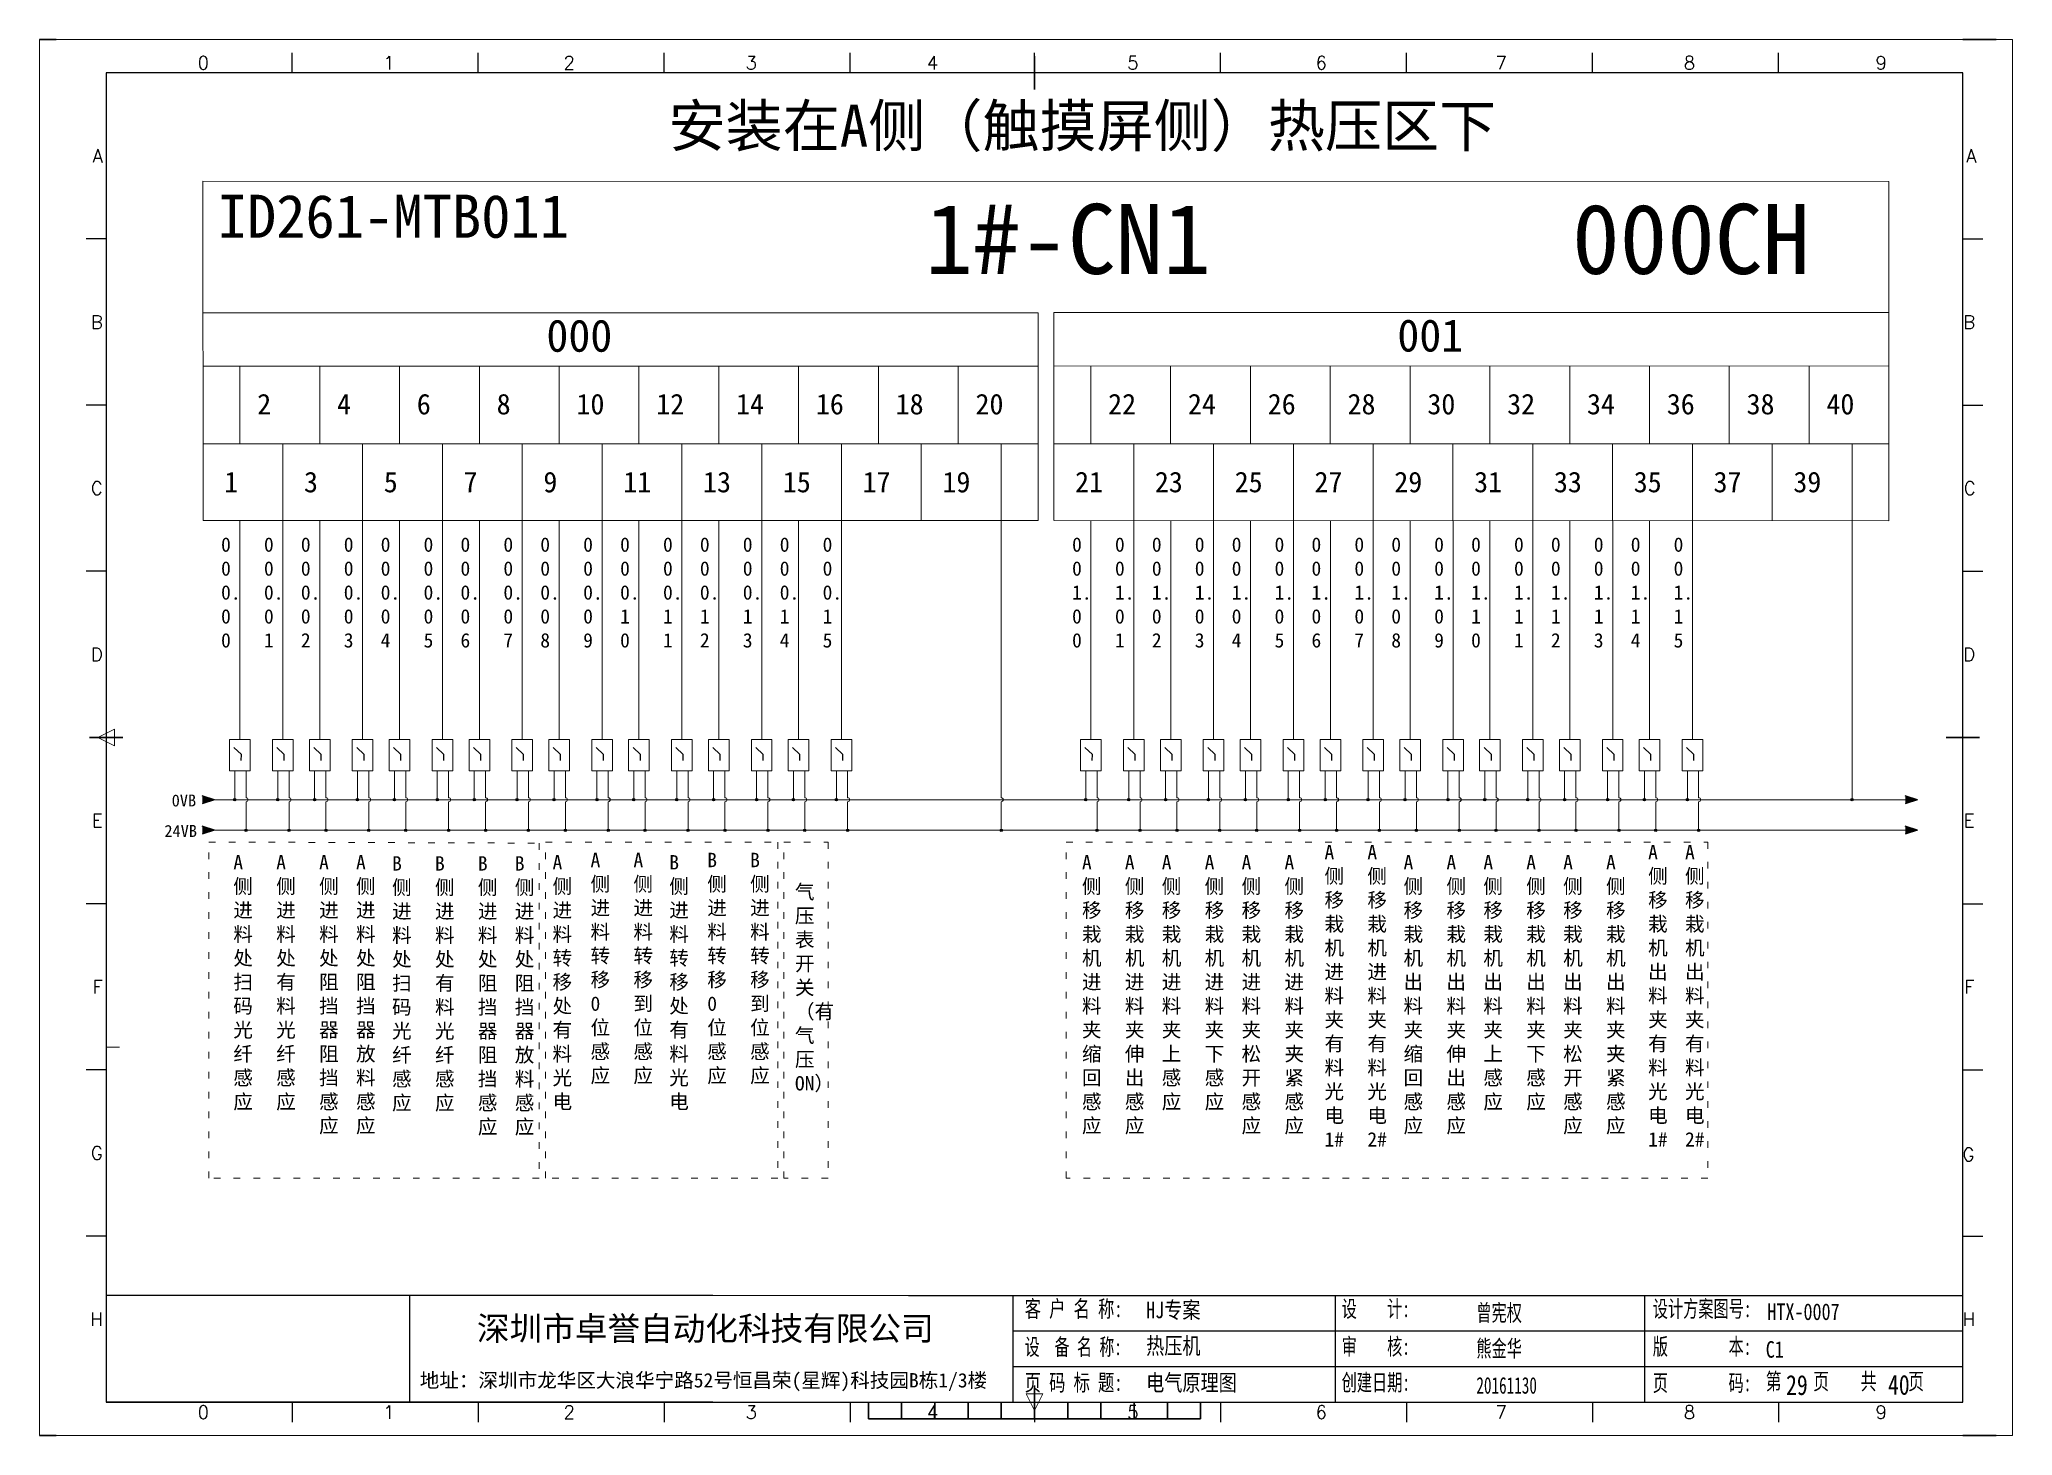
# Model space of a CAD drawing. Extents: x 35123 to 43919, y -4314 to -326.
# Drawn here: x 35597.2 to 35894.2, y -3963.9 to -3753.9 of the extents above; entities that cross this region are included whole.
import ezdxf
from ezdxf.enums import TextEntityAlignment as Align

# ---------------------------------------------------------------- set-up
doc = ezdxf.new("R2010")
doc.units = 0
doc.header["$MEASUREMENT"] = 0
doc.linetypes.add('2', pattern=[15, 1, -2, 1, -2, 1, -2, 1, -2, 1, -2])
doc.linetypes.add('ACAD_ISO02W100', pattern=[15, 12, -3])
for name, color, linetype in [('AE_BOR', 1, 'Continuous'), ('SYMS', 7, 'Continuous'), ('细实线层', 7, 'Continuous')]:
    doc.layers.add(name, color=color, linetype=linetype)
doc.styles.add('Standard0.67', font='', dxfattribs={"width": 0.67})
doc.styles.add('Standard_0.8', font='SimSun.ttf', dxfattribs={"width": 0.8})
doc.styles.add('WD', font='romans.shx', dxfattribs={"bigfont": 'gbcbig.shx'})
doc.styles.add('宋', font='SimSun.ttf', dxfattribs={"width": 0.7})
doc.styles.get('Standard0.67').set_extended_font_data('FangSong_GB2312')

msp = doc.modelspace()

# ---------------------------------------------------------------- texts
at = {"lineweight": 0, "attachment_point": 1}
for s, insert, char_height, width in [('{\\fSimSun|b0|i0|c134|p2;安装在A侧（触摸屏侧）热压区下}', (35691.889, -3763.694), 6.3, 169.66201), ('{\\fSimSun|b0|i0|c134|p2;ID261-MTB011}', (35624.021, -3777.216), 6.48, 79.50995), ('{\\fSimSun|b0|i0|c134|p2;1#-CN1  }', (35730.53, -3778.605), 10.53, 52.20126), ('{\\fSimSun|b0|i0|c134|p2;000CH  }', (35827.898, -3778.605), 10.53, 52.20126), ('{\\fSimSun|b0|i0|c134|p2;000}', (35673.507, -3795.982), 4.86, 21.99547), ('{\\fSimSun|b0|i0|c134|p2;001}', (35801.597, -3795.952), 4.86, 21.99547), ('{\\fSimSun|b0|i0|c134|p2;2}', (35629.975, -3807.168), 3.09582, 6.79376), ('{\\fSimSun|b0|i0|c134|p2;4}', (35641.989, -3807.168), 3.09582, 6.79376), ('{\\fSimSun|b0|i0|c134|p2;6}', (35654.002, -3807.168), 3.09582, 6.79376), ('{\\fSimSun|b0|i0|c134|p2;8}', (35666.015, -3807.168), 3.09582, 6.79376), ('{\\fSimSun|b0|i0|c134|p2;10}', (35678.028, -3807.168), 3.09582, 6.79376), ('{\\fSimSun|b0|i0|c134|p2;12}', (35690.041, -3807.168), 3.09582, 6.79376), ('{\\fSimSun|b0|i0|c134|p2;14}', (35702.055, -3807.168), 3.09582, 6.79376), ('{\\fSimSun|b0|i0|c134|p2;16}', (35714.068, -3807.168), 3.09582, 6.79376), ('{\\fSimSun|b0|i0|c134|p2;18}', (35726.081, -3807.168), 3.09582, 6.79376), ('{\\fSimSun|b0|i0|c134|p2;20}', (35738.094, -3807.168), 3.09582, 6.79376), ('{\\fSimSun|b0|i0|c134|p2;22}', (35758.059, -3807.162), 3.09582, 6.79376), ('{\\fSimSun|b0|i0|c134|p2;24}', (35770.072, -3807.162), 3.09582, 6.79376), ('{\\fSimSun|b0|i0|c134|p2;26}', (35782.086, -3807.162), 3.09582, 6.79376), ('{\\fSimSun|b0|i0|c134|p2;28}', (35794.099, -3807.162), 3.09582, 6.79376), ('{\\fSimSun|b0|i0|c134|p2;30}', (35806.112, -3807.162), 3.09582, 6.79376), ('{\\fSimSun|b0|i0|c134|p2;32}', (35818.125, -3807.162), 3.09582, 6.79376), ('{\\fSimSun|b0|i0|c134|p2;34}', (35830.138, -3807.162), 3.09582, 6.79376), ('{\\fSimSun|b0|i0|c134|p2;36}', (35842.152, -3807.162), 3.09582, 6.79376), ('{\\fSimSun|b0|i0|c134|p2;38}', (35854.165, -3807.162), 3.09582, 6.79376), ('{\\fSimSun|b0|i0|c134|p2;40}', (35866.178, -3807.162), 3.09582, 6.79376), ('{\\fSimSun|b0|i0|c134|p2;1}', (35625, -3818.893), 3.09582, 6.79376), ('{\\fSimSun|b0|i0|c134|p2;3}', (35637.013, -3818.893), 3.09582, 6.79376), ('{\\fSimSun|b0|i0|c134|p2;5}', (35649.026, -3818.893), 3.09582, 6.79376), ('{\\fSimSun|b0|i0|c134|p2;7}', (35661.039, -3818.893), 3.09582, 6.79376), ('{\\fSimSun|b0|i0|c134|p2;9}', (35673.053, -3818.893), 3.09582, 6.79376), ('{\\fSimSun|b0|i0|c134|p2;11}', (35685.066, -3818.893), 3.09582, 6.79376), ('{\\fSimSun|b0|i0|c134|p2;13}', (35697.079, -3818.893), 3.09582, 6.79376), ('{\\fSimSun|b0|i0|c134|p2;15}', (35709.092, -3818.893), 3.09582, 6.79376), ('{\\fSimSun|b0|i0|c134|p2;17}', (35721.105, -3818.893), 3.09582, 6.79376), ('{\\fSimSun|b0|i0|c134|p2;19}', (35733.119, -3818.893), 3.09582, 6.79376), ('{\\fSimSun|b0|i0|c134|p2;21}', (35753.083, -3818.887), 3.09582, 6.79376), ('{\\fSimSun|b0|i0|c134|p2;23}', (35765.097, -3818.887), 3.09582, 6.79376), ('{\\fSimSun|b0|i0|c134|p2;25}', (35777.11, -3818.887), 3.09582, 6.79376), ('{\\fSimSun|b0|i0|c134|p2;27}', (35789.123, -3818.887), 3.09582, 6.79376), ('{\\fSimSun|b0|i0|c134|p2;29}', (35801.136, -3818.887), 3.09582, 6.79376), ('{\\fSimSun|b0|i0|c134|p2;31}', (35813.149, -3818.887), 3.09582, 6.79376), ('{\\fSimSun|b0|i0|c134|p2;33}', (35825.163, -3818.887), 3.09582, 6.79376), ('{\\fSimSun|b0|i0|c134|p2;35}', (35837.176, -3818.887), 3.09582, 6.79376), ('{\\fSimSun|b0|i0|c134|p2;37}', (35849.189, -3818.887), 3.09582, 6.79376), ('{\\fSimSun|b0|i0|c134|p2;39}', (35861.202, -3818.887), 3.09582, 6.79376), ('{\\f@SimHei|b0|i0|c134|p49;0\\P0\\P0.\\P0\\P0}', (35624.534, -3828.767), 2.16, 3.85255), ('{\\f@SimHei|b0|i0|c134|p49;0\\P0\\P0.\\P0\\P1}', (35630.991, -3828.767), 2.16, 3.85255), ('{\\f@SimHei|b0|i0|c134|p49;0\\P0\\P0.\\P0\\P2}', (35636.548, -3828.767), 2.16, 3.85255), ('{\\f@SimHei|b0|i0|c134|p49;0\\P0\\P0.\\P0\\P3}', (35643.004, -3828.767), 2.16, 3.85255), ('{\\f@SimHei|b0|i0|c134|p49;0\\P0\\P0.\\P0\\P4}', (35648.561, -3828.767), 2.16, 3.85255), ('{\\f@SimHei|b0|i0|c134|p49;0\\P0\\P0.\\P0\\P5}', (35655.017, -3828.767), 2.16, 3.85255), ('{\\f@SimHei|b0|i0|c134|p49;0\\P0\\P0.\\P0\\P6}', (35660.574, -3828.767), 2.16, 3.85255), ('{\\f@SimHei|b0|i0|c134|p49;0\\P0\\P0.\\P0\\P7}', (35667.031, -3828.767), 2.16, 3.85255), ('{\\f@SimHei|b0|i0|c134|p49;0\\P0\\P0.\\P0\\P8}', (35672.587, -3828.767), 2.16, 3.85255), ('{\\f@SimHei|b0|i0|c134|p49;0\\P0\\P0.\\P0\\P9}', (35679.044, -3828.767), 2.16, 3.85255), ('{\\f@SimHei|b0|i0|c134|p49;0\\P0\\P0.\\P1\\P0}', (35684.6, -3828.767), 2.16, 3.85255), ('{\\f@SimHei|b0|i0|c134|p49;0\\P0\\P0.\\P1\\P1}', (35691.057, -3828.767), 2.16, 3.85255), ('{\\f@SimHei|b0|i0|c134|p49;0\\P0\\P0.\\P1\\P2}', (35696.614, -3828.767), 2.16, 3.85255), ('{\\f@SimHei|b0|i0|c134|p49;0\\P0\\P0.\\P1\\P3}', (35703.07, -3828.767), 2.16, 3.85255), ('{\\f@SimHei|b0|i0|c134|p49;0\\P0\\P0.\\P1\\P4}', (35708.627, -3828.767), 2.16, 3.85255), ('{\\f@SimHei|b0|i0|c134|p49;0\\P0\\P0.\\P1\\P5}', (35715.083, -3828.767), 2.16, 3.85255), ('{\\f@SimHei|b0|i0|c134|p49;0\\P0\\P1.\\P0\\P0}', (35752.632, -3828.767), 2.16, 3.85255), ('{\\f@SimHei|b0|i0|c134|p49;0\\P0\\P1.\\P0\\P1}', (35759.089, -3828.767), 2.16, 3.85255), ('{\\f@SimHei|b0|i0|c134|p49;0\\P0\\P1.\\P0\\P2}', (35764.645, -3828.767), 2.16, 3.85255), ('{\\f@SimHei|b0|i0|c134|p49;0\\P0\\P1.\\P0\\P3}', (35771.102, -3828.767), 2.16, 3.85255), ('{\\f@SimHei|b0|i0|c134|p49;0\\P0\\P1.\\P0\\P4}', (35776.659, -3828.767), 2.16, 3.85255), ('{\\f@SimHei|b0|i0|c134|p49;0\\P0\\P1.\\P0\\P5}', (35783.115, -3828.767), 2.16, 3.85255), ('{\\f@SimHei|b0|i0|c134|p49;0\\P0\\P1.\\P0\\P6}', (35788.672, -3828.767), 2.16, 3.85255), ('{\\f@SimHei|b0|i0|c134|p49;0\\P0\\P1.\\P0\\P7}', (35795.128, -3828.767), 2.16, 3.85255), ('{\\f@SimHei|b0|i0|c134|p49;0\\P0\\P1.\\P0\\P8}', (35800.685, -3828.767), 2.16, 3.85255), ('{\\f@SimHei|b0|i0|c134|p49;0\\P0\\P1.\\P0\\P9}', (35807.142, -3828.767), 2.16, 3.85255), ('{\\f@SimHei|b0|i0|c134|p49;0\\P0\\P1.\\P1\\P0}', (35812.698, -3828.767), 2.16, 3.85255), ('{\\f@SimHei|b0|i0|c134|p49;0\\P0\\P1.\\P1\\P1}', (35819.155, -3828.767), 2.16, 3.85255), ('{\\f@SimHei|b0|i0|c134|p49;0\\P0\\P1.\\P1\\P2}', (35824.711, -3828.767), 2.16, 3.85255), ('{\\f@SimHei|b0|i0|c134|p49;0\\P0\\P1.\\P1\\P3}', (35831.168, -3828.767), 2.16, 3.85255), ('{\\f@SimHei|b0|i0|c134|p49;0\\P0\\P1.\\P1\\P4}', (35836.725, -3828.767), 2.16, 3.85255), ('{\\f@SimHei|b0|i0|c134|p49;0\\P0\\P1.\\P1\\P5}', (35843.181, -3828.767), 2.16, 3.85255), ('{\\fSimSun|b0|i0|c134|p2;A侧移栽机进料夹有料光电\\P1#}', (35790.628, -3875.032), 2.16, 3.85255), ('{\\fSimSun|b0|i0|c134|p2;A侧移栽机进料夹有料光电2#}', (35797.084, -3875.032), 2.16, 3.85255), ('{\\fSimSun|b0|i0|c134|p2;A侧移栽机出料夹有料光电\\P1#}', (35839.343, -3875.032), 2.16, 3.85255), ('{\\fSimSun|b0|i0|c134|p2;A侧移栽机出料夹有料光电2#}', (35844.9, -3875.032), 2.16, 3.85255), ('{\\fSimSun|b0|i0|c134|p2;A侧进料处扫码光纤感应}', (35626.379, -3876.564), 2.16, 3.85255), ('{\\fSimSun|b0|i0|c134|p2;A侧进料处有料光纤感应}', (35632.836, -3876.564), 2.16, 3.85255), ('{\\fSimSun|b0|i0|c134|p2;A侧进料处阻挡器阻挡感应}', (35639.292, -3876.564), 2.16, 3.85255), ('{\\fSimSun|b0|i0|c134|p2;A侧进料处阻挡器放料感应}', (35644.849, -3876.564), 2.16, 3.85255), ('{\\fSimSun|b0|i0|c134|p2;B侧进料处扫码光纤感应}', (35650.279, -3876.733), 2.16, 3.85255), ('{\\fSimSun|b0|i0|c134|p2;B侧进料处有料光纤感应}', (35656.736, -3876.733), 2.16, 3.85255), ('{\\fSimSun|b0|i0|c134|p2;B侧进料处阻挡器阻挡感应}', (35663.192, -3876.733), 2.16, 3.85255), ('{\\fSimSun|b0|i0|c134|p2;B侧进料处阻挡器放料感应}', (35668.749, -3876.733), 2.16, 3.85255), ('{\\fSimSun|b0|i0|c134|p2;A侧进料转移处有料光电}', (35674.432, -3876.564), 2.16, 3.85255), ('{\\fSimSun|b0|i0|c134|p2;A侧进料转移0位感应}', (35680.151, -3876.217), 2.16, 3.85255), ('{\\fSimSun|b0|i0|c134|p2;A侧进料转移到位感应}', (35686.607, -3876.217), 2.16, 3.85255), ('{\\fSimSun|b0|i0|c134|p2;B侧进料转移处有料光电}', (35692.002, -3876.564), 2.16, 3.85255), ('{\\fSimSun|b0|i0|c134|p2;B侧进料转移0位感应}', (35697.721, -3876.217), 2.16, 3.85255), ('{\\fSimSun|b0|i0|c134|p2;B侧进料转移到位感应}', (35704.177, -3876.217), 2.16, 3.85255), ('{\\fSimSun|b0|i0|c134|p2;A侧移栽机进料夹缩回感应}', (35754.122, -3876.564), 2.16, 3.85255), ('{\\fSimSun|b0|i0|c134|p2;A侧移栽机进料夹伸出感应}', (35760.579, -3876.564), 2.16, 3.85255), ('{\\fSimSun|b0|i0|c134|p2;A侧移栽机进料夹上感应}', (35766.135, -3876.564), 2.16, 3.85255), ('{\\fSimSun|b0|i0|c134|p2;A侧移栽机进料夹下感应}', (35772.592, -3876.564), 2.16, 3.85255), ('{\\fSimSun|b0|i0|c134|p2;A侧移栽机进料夹松开感应}', (35778.149, -3876.564), 2.16, 3.85255), ('{\\fSimSun|b0|i0|c134|p2;A侧移栽机进料夹夹紧感应}', (35784.605, -3876.564), 2.16, 3.85255), ('{\\fSimSun|b0|i0|c134|p2;A侧移栽机出料夹缩回感应}', (35802.529, -3876.564), 2.16, 3.85255), ('{\\fSimSun|b0|i0|c134|p2;A侧移栽机出料夹伸出感应}', (35808.986, -3876.564), 2.16, 3.85255), ('{\\fSimSun|b0|i0|c134|p2;A侧移栽机出料夹上感应}', (35814.543, -3876.564), 2.16, 3.85255), ('{\\fSimSun|b0|i0|c134|p2;A侧移栽机出料夹下感应}', (35820.999, -3876.564), 2.16, 3.85255), ('{\\fSimSun|b0|i0|c134|p2;A侧移栽机出料夹松开感应}', (35826.556, -3876.564), 2.16, 3.85255), ('{\\fSimSun|b0|i0|c134|p2;A侧移栽机出料夹夹紧感应}', (35833.012, -3876.564), 2.16, 3.85255), ('{\\fSimSun|b0|i0|c134|p2;气压表开关（有气压ON）}', (35710.917, -3881.004), 2.16, 3.85255)]:
    msp.add_mtext(s, dxfattribs=dict(at, insert=insert, char_height=char_height, width=width))
for s, insert, char_height, width, attachment_point in [('{\\fSimSun|b0|i0|c134|p2;0\\fSimSun|b0|i0|c0|p2;V\\fSimSun|b0|i0|c134|p2;B}', (35617.104, -3867.444), 1.8, 4.14086, 1), ('{\\fSimSun|b0|i0|c134|p2;24\\fSimSun|b0|i0|c0|p2;V\\fSimSun|b0|i0|c134|p2;B}', (35616.007, -3872.028), 1.8, 4.14086, 1), ('{\\fSimSun|b0|i0|c134|p2;深圳市卓誉自动化科技有限公司}', (35663.053, -3949.958), 3.6, 80.67766, 7), ('{\\fSimSun|b0|i0|c134|p2;地址：深圳市龙华区大浪华宁路52号恒昌荣(星辉)科技园B栋1/3楼}', (35654.44, -3957.218), 2.16, 89.25675, 7)]:
    msp.add_mtext(s, dxfattribs=dict(insert=insert, char_height=char_height, width=width, attachment_point=attachment_point))
at = {"ltscale": 2, "attachment_point": 1}
for s, insert, char_height, width, style in [('{\\fSimSun|b0|i0|c134|p2;\\W0.72;客 户 名 称:}', (35745.501, -3943.553), 2.5, 16.24768, 'Standard0.67'), ('HJ专案', (35763.788, -3943.727), 2.5, 33.90777, 'Standard_0.8'), ('{\\fSimSun|b0|i0|c134|p2;设    计:}', (35793.215, -3943.553), 2.5, 12.03121, 'Standard0.67'), ('{\\fSimSun|b0|i0|c134|p2;曾宪权}', (35813.492, -3944.155), 2.5, 12.03121, 'Standard0.67'), ('{\\fSimSun|b0|i0|c134|p2;设计方案图号:}', (35840.048, -3943.553), 2.5, 15.1644, 'Standard0.67'), ('{\\f@SimSun|b0|i0|c134|p2;HTX-0007}', (35857.287, -3943.994), 2.5, 33.90777, 'Standard_0.8'), ('{\\fSimSun|b0|i0|c134|p2;\\W0.66;设  备 名 称:}', (35745.501, -3949.282), 2.5, 15.12342, 'Standard0.67'), ('{\\fSimSun|b0|i0|c134|p2;热压机}', (35763.788, -3949.115), 2.5, 33.90777, 'Standard_0.8'), ('{\\fSimSun|b0|i0|c134|p2;审    核:}', (35793.215, -3949.227), 2.5, 12.03121, 'Standard0.67'), ('{\\fSimSun|b0|i0|c134|p2;熊金华}', (35813.492, -3949.517), 2.5, 12.03121, 'Standard0.67'), ('{\\fSimSun|b0|i0|c134|p2;版        本:}', (35840.048, -3949.227), 2.5, 16.84978, 'Standard0.67'), ('C1', (35857.047, -3949.667), 2.5, 5.97175, 'Standard_0.8'), ('{\\fSimSun|b0|i0|c134|p2;\\W0.72;页 码 标 题:}', (35745.501, -3954.65), 2.5, 15.12342, 'Standard0.67'), ('{\\fSimSun|b0|i0|c134|p2;电气原理图}', (35763.788, -3954.663), 2.5, 33.90777, 'Standard_0.8'), ('{\\fSimSun|b0|i0|c134|p2;创建日期:}', (35793.215, -3954.634), 2.5, 12.03121, 'Standard0.67'), ('{\\fSimSun|b0|i0|c134|p2;20161130}', (35813.492, -3955.075), 2.5, 12.03121, 'Standard0.67'), ('{\\fSimSun|b0|i0|c134|p2;页        码:}', (35840.048, -3954.713), 2.5, 15.72579, 'Standard0.67'), ('第    页    共    页', (35857.045, -3954.468), 2.5, 33.90777, '宋'), ('29', (35860.106, -3954.773), 3, 3.76639, 'Standard_0.8'), ('40', (35875.451, -3954.748), 3, 3.76639, 'Standard_0.8')]:
    msp.add_mtext(s, dxfattribs=dict(at, insert=insert, char_height=char_height, width=width, style=style))

# ---------------------------------------------------------------- blocks, each defined once
blk = doc.blocks.new('gb_a2_a')
for p, q in [((584, 410), (25, 410)), ((25, 410), (25, 10)), ((584, 10), (584, 410)), ((25, 10), (584, 10))]:
    blk.add_line(p, q)
at = {"lineweight": 9, "ltscale": 0.1}
blk.add_line((25, 116.86), (29, 116.86), dxfattribs=at)
at = {"layer": 'AE_BOR', "lineweight": 30}
for p, q in [((10, 420), (4.93, 420)), ((594, 420), (584, 420)), ((4.93, 0), (10, 0)), ((594, 0), (584, 0))]:
    blk.add_line(p, q, dxfattribs=at)
at = {"layer": 'AE_BOR', "color": 1, "lineweight": 15}
for p, q in [((4.93, 420), (598.93, 420)), ((4.93, 0), (4.93, 420)), ((598.93, 420), (598.93, 0)), ((22.5, 210), (27.5, 212.5)), ((27.5, 207.5), (22.5, 210)), ((27.5, 212.5), (27.5, 207.5)), ((304.5, 7.5), (302, 12.5)), ((302, 12.5), (307, 12.5)), ((307, 12.5), (304.5, 7.5)), ((598.93, 0), (4.93, 0))]:
    blk.add_line(p, q, dxfattribs=at)
at = {"layer": 'AE_BOR'}
for p, q in [((81, 410), (81, 416)), ((137, 410), (137, 416)), ((193, 410), (193, 416)), ((249, 410), (249, 416)), ((304.5, 410), (304.5, 416)), ((360.5, 410), (360.5, 416)), ((416.5, 410), (416.5, 416)), ((472.5, 410), (472.5, 416)), ((528.5, 410), (528.5, 416)), ((25, 360), (19, 360)), ((584, 360), (590, 360)), ((25, 310), (19, 310)), ((584, 310), (590, 310)), ((25, 260), (19, 260)), ((584, 260), (590, 260)), ((25, 160), (19, 160)), ((584, 160), (590, 160)), ((25, 110), (19, 110)), ((584, 110), (590, 110)), ((25, 60), (19, 60)), ((584, 60), (590, 60)), ((81, 10), (81, 4)), ((137, 10), (137, 4)), ((193, 10), (193, 4)), ((249, 10), (249, 4)), ((304.5, 10), (304.5, 4)), ((360.5, 10), (360.5, 4)), ((416.5, 10), (416.5, 4)), ((472.5, 10), (472.5, 4)), ((528.5, 10), (528.5, 4))]:
    blk.add_line(p, q, dxfattribs=at)
at = {"layer": 'AE_BOR', "color": 2, "lineweight": 30}
for p, q in [((304.5, 405), (304.5, 415)), ((20, 210), (30, 210)), ((579, 210), (589, 210)), ((304.5, 10), (304.5, 15)), ((304.5, 15), (304.5, 5)), ((254.5, 5), (254.5, 10)), ((264.5, 5), (264.5, 10)), ((274.5, 5), (274.5, 10)), ((284.5, 5), (284.5, 10)), ((294.5, 5), (294.5, 10)), ((304.5, 10), (304.5, 5)), ((314.5, 5), (314.5, 10)), ((324.5, 5), (324.5, 10)), ((334.5, 5), (334.5, 10)), ((344.5, 5), (344.5, 10)), ((354.5, 5), (354.5, 10)), ((254.5, 5), (354.5, 5))]:
    blk.add_line(p, q, dxfattribs=at)
at = {"layer": 'AE_BOR', "style": 'WD'}
for s, p in [('0', (54.27, 411)), ('1', (110.12, 411)), ('2', (164.42, 411)), ('3', (219.22, 411)), ('4', (273.82, 411)), ('5', (334.12, 411)), ('6', (390.81, 411)), ('7', (445.01, 411)), ('8', (501.67, 411)), ('9', (559.4, 411)), ('0', (54.27, 5)), ('1', (110.12, 5)), ('2', (164.42, 5)), ('3', (219.22, 5)), ('4', (273.82, 5)), ('5', (334.12, 5)), ('6', (390.81, 5)), ('7', (445.01, 5)), ('8', (501.67, 5)), ('9', (559.4, 5))]:
    blk.add_text(s, height=4, dxfattribs=at).set_placement(p, align=Align.CENTER)
for s, p in [('A', (24, 385)), ('A', (588.05, 385)), ('B', (24, 335)), ('B', (587.67, 335)), ('C', (24, 285)), ('C', (587.86, 285)), ('D', (24, 235)), ('D', (587.67, 235)), ('E', (24, 185)), ('E', (587.48, 185)), ('F', (24, 135)), ('F', (587.48, 135)), ('F', (587.48, 135)), ('G', (24, 85)), ('G', (587.48, 84.56)), ('H', (24, 35)), ('H', (587.67, 35))]:
    blk.add_text(s, height=4, dxfattribs=at).set_placement(p, align=Align.MIDDLE_RIGHT)
blk = doc.blocks.new('WDDOT')
blk.add_hatch(color=256).paths.add_polyline_path([(0.5, 0, 1), (-0.5, 0, 1)])
blk.add_circle((0, 0), 0.5)

# ---------------------------------------------------------------- hatches: boundary and pattern name
for points in [[(35623.557, -3868.226), (35621.694, -3868.823), (35621.694, -3867.629)], [(35879.901, -3868.226), (35878.038, -3868.823), (35878.038, -3867.629)], [(35623.557, -3872.809), (35621.694, -3873.406), (35621.694, -3872.213)], [(35879.901, -3872.809), (35878.038, -3873.406), (35878.038, -3872.213)]]:
    msp.add_hatch(color=256).paths.add_polyline_path(points)
h = msp.add_hatch(color=256)
edge = h.paths.add_edge_path()
edge.add_arc((35626.6, -3868.234), 0.177, 0, 360)
h = msp.add_hatch(color=256)
edge = h.paths.add_edge_path()
edge.add_arc((35633.057, -3868.234), 0.177, 0, 360)
h = msp.add_hatch(color=256)
edge = h.paths.add_edge_path()
edge.add_arc((35638.613, -3868.234), 0.177, 0, 360)
h = msp.add_hatch(color=256)
edge = h.paths.add_edge_path()
edge.add_arc((35645.07, -3868.234), 0.177, 0, 360)
h = msp.add_hatch(color=256)
edge = h.paths.add_edge_path()
edge.add_arc((35650.627, -3868.234), 0.177, 0, 360)
h = msp.add_hatch(color=256)
edge = h.paths.add_edge_path()
edge.add_arc((35657.083, -3868.234), 0.177, 0, 360)
h = msp.add_hatch(color=256)
edge = h.paths.add_edge_path()
edge.add_arc((35662.64, -3868.234), 0.177, 0, 360)
h = msp.add_hatch(color=256)
edge = h.paths.add_edge_path()
edge.add_arc((35669.096, -3868.234), 0.177, 0, 360)
h = msp.add_hatch(color=256)
edge = h.paths.add_edge_path()
edge.add_arc((35674.653, -3868.234), 0.177, 0, 360)
h = msp.add_hatch(color=256)
edge = h.paths.add_edge_path()
edge.add_arc((35681.11, -3868.234), 0.177, 0, 360)
h = msp.add_hatch(color=256)
edge = h.paths.add_edge_path()
edge.add_arc((35686.666, -3868.234), 0.177, 0, 360)
h = msp.add_hatch(color=256)
edge = h.paths.add_edge_path()
edge.add_arc((35693.123, -3868.234), 0.177, 0, 360)
h = msp.add_hatch(color=256)
edge = h.paths.add_edge_path()
edge.add_arc((35698.679, -3868.234), 0.177, 0, 360)
h = msp.add_hatch(color=256)
edge = h.paths.add_edge_path()
edge.add_arc((35705.136, -3868.234), 0.177, 0, 360)
h = msp.add_hatch(color=256)
edge = h.paths.add_edge_path()
edge.add_arc((35710.693, -3868.234), 0.177, 0, 360)
h = msp.add_hatch(color=256)
edge = h.paths.add_edge_path()
edge.add_arc((35717.149, -3868.234), 0.177, 0, 360)
h = msp.add_hatch(color=256)
edge = h.paths.add_edge_path()
edge.add_arc((35754.698, -3868.235), 0.177, 0, 360)
h = msp.add_hatch(color=256)
edge = h.paths.add_edge_path()
edge.add_arc((35761.154, -3868.235), 0.177, 0, 360)
h = msp.add_hatch(color=256)
edge = h.paths.add_edge_path()
edge.add_arc((35766.711, -3868.235), 0.177, 0, 360)
h = msp.add_hatch(color=256)
edge = h.paths.add_edge_path()
edge.add_arc((35773.168, -3868.235), 0.177, 0, 360)
h = msp.add_hatch(color=256)
edge = h.paths.add_edge_path()
edge.add_arc((35778.724, -3868.235), 0.177, 0, 360)
h = msp.add_hatch(color=256)
edge = h.paths.add_edge_path()
edge.add_arc((35785.181, -3868.235), 0.177, 0, 360)
h = msp.add_hatch(color=256)
edge = h.paths.add_edge_path()
edge.add_arc((35790.737, -3868.235), 0.177, 0, 360)
h = msp.add_hatch(color=256)
edge = h.paths.add_edge_path()
edge.add_arc((35797.194, -3868.235), 0.177, 0, 360)
h = msp.add_hatch(color=256)
edge = h.paths.add_edge_path()
edge.add_arc((35802.751, -3868.235), 0.177, 0, 360)
h = msp.add_hatch(color=256)
edge = h.paths.add_edge_path()
edge.add_arc((35809.207, -3868.235), 0.177, 0, 360)
h = msp.add_hatch(color=256)
edge = h.paths.add_edge_path()
edge.add_arc((35814.764, -3868.235), 0.177, 0, 360)
h = msp.add_hatch(color=256)
edge = h.paths.add_edge_path()
edge.add_arc((35821.22, -3868.235), 0.177, 0, 360)
h = msp.add_hatch(color=256)
edge = h.paths.add_edge_path()
edge.add_arc((35826.777, -3868.235), 0.177, 0, 360)
h = msp.add_hatch(color=256)
edge = h.paths.add_edge_path()
edge.add_arc((35833.234, -3868.235), 0.177, 0, 360)
h = msp.add_hatch(color=256)
edge = h.paths.add_edge_path()
edge.add_arc((35838.79, -3868.235), 0.177, 0, 360)
h = msp.add_hatch(color=256)
edge = h.paths.add_edge_path()
edge.add_arc((35845.247, -3868.235), 0.177, 0, 360)
h = msp.add_hatch(color=256)
edge = h.paths.add_edge_path()
edge.add_arc((35870.034, -3868.226), 0.177, 0, 360)
h = msp.add_hatch(color=256)
edge = h.paths.add_edge_path()
edge.add_arc((35628.305, -3872.818), 0.177, 0, 360)
h = msp.add_hatch(color=256)
edge = h.paths.add_edge_path()
edge.add_arc((35634.762, -3872.818), 0.177, 0, 360)
h = msp.add_hatch(color=256)
edge = h.paths.add_edge_path()
edge.add_arc((35640.319, -3872.818), 0.177, 0, 360)
h = msp.add_hatch(color=256)
edge = h.paths.add_edge_path()
edge.add_arc((35646.775, -3872.818), 0.177, 0, 360)
h = msp.add_hatch(color=256)
edge = h.paths.add_edge_path()
edge.add_arc((35652.332, -3872.818), 0.177, 0, 360)
h = msp.add_hatch(color=256)
edge = h.paths.add_edge_path()
edge.add_arc((35658.788, -3872.818), 0.177, 0, 360)
h = msp.add_hatch(color=256)
edge = h.paths.add_edge_path()
edge.add_arc((35664.345, -3872.818), 0.177, 0, 360)
h = msp.add_hatch(color=256)
edge = h.paths.add_edge_path()
edge.add_arc((35670.802, -3872.818), 0.177, 0, 360)
h = msp.add_hatch(color=256)
edge = h.paths.add_edge_path()
edge.add_arc((35676.358, -3872.817), 0.177, 0, 360)
h = msp.add_hatch(color=256)
edge = h.paths.add_edge_path()
edge.add_arc((35682.815, -3872.817), 0.177, 0, 360)
h = msp.add_hatch(color=256)
edge = h.paths.add_edge_path()
edge.add_arc((35688.371, -3872.817), 0.177, 0, 360)
h = msp.add_hatch(color=256)
edge = h.paths.add_edge_path()
edge.add_arc((35694.828, -3872.817), 0.177, 0, 360)
h = msp.add_hatch(color=256)
edge = h.paths.add_edge_path()
edge.add_arc((35700.385, -3872.817), 0.177, 0, 360)
h = msp.add_hatch(color=256)
edge = h.paths.add_edge_path()
edge.add_arc((35706.841, -3872.817), 0.177, 0, 360)
h = msp.add_hatch(color=256)
edge = h.paths.add_edge_path()
edge.add_arc((35712.398, -3872.817), 0.177, 0, 360)
h = msp.add_hatch(color=256)
edge = h.paths.add_edge_path()
edge.add_arc((35718.854, -3872.817), 0.177, 0, 360)
h = msp.add_hatch(color=256)
edge = h.paths.add_edge_path()
edge.add_arc((35741.964, -3872.818), 0.177, 0, 360)
h = msp.add_hatch(color=256)
edge = h.paths.add_edge_path()
edge.add_arc((35756.403, -3872.818), 0.177, 0, 360)
h = msp.add_hatch(color=256)
edge = h.paths.add_edge_path()
edge.add_arc((35762.86, -3872.818), 0.177, 0, 360)
h = msp.add_hatch(color=256)
edge = h.paths.add_edge_path()
edge.add_arc((35768.416, -3872.818), 0.177, 0, 360)
h = msp.add_hatch(color=256)
edge = h.paths.add_edge_path()
edge.add_arc((35774.873, -3872.818), 0.177, 0, 360)
h = msp.add_hatch(color=256)
edge = h.paths.add_edge_path()
edge.add_arc((35780.429, -3872.818), 0.177, 0, 360)
h = msp.add_hatch(color=256)
edge = h.paths.add_edge_path()
edge.add_arc((35786.886, -3872.818), 0.177, 0, 360)
h = msp.add_hatch(color=256)
edge = h.paths.add_edge_path()
edge.add_arc((35792.443, -3872.818), 0.177, 0, 360)
h = msp.add_hatch(color=256)
edge = h.paths.add_edge_path()
edge.add_arc((35798.899, -3872.818), 0.177, 0, 360)
h = msp.add_hatch(color=256)
edge = h.paths.add_edge_path()
edge.add_arc((35804.456, -3872.818), 0.177, 0, 360)
h = msp.add_hatch(color=256)
edge = h.paths.add_edge_path()
edge.add_arc((35810.912, -3872.818), 0.177, 0, 360)
h = msp.add_hatch(color=256)
edge = h.paths.add_edge_path()
edge.add_arc((35816.469, -3872.818), 0.177, 0, 360)
h = msp.add_hatch(color=256)
edge = h.paths.add_edge_path()
edge.add_arc((35822.926, -3872.818), 0.177, 0, 360)
h = msp.add_hatch(color=256)
edge = h.paths.add_edge_path()
edge.add_arc((35828.482, -3872.818), 0.177, 0, 360)
h = msp.add_hatch(color=256)
edge = h.paths.add_edge_path()
edge.add_arc((35834.939, -3872.818), 0.177, 0, 360)
h = msp.add_hatch(color=256)
edge = h.paths.add_edge_path()
edge.add_arc((35840.495, -3872.818), 0.177, 0, 360)
h = msp.add_hatch(color=256)
edge = h.paths.add_edge_path()
edge.add_arc((35846.952, -3872.818), 0.177, 0, 360)

# ---------------------------------------------------------------- linework, layer by layer
at = {"lineweight": 0}
for p, q in [((35875.58, -3775.222), (35621.807, -3775.204)), ((35621.818, -3826.245), (35621.807, -3775.204)), ((35875.593, -3826.263), (35875.58, -3775.222)), ((35747.506, -3803.005), (35621.805, -3803.005)), ((35627.374, -3814.686), (35627.374, -3803.005)), ((35639.388, -3814.686), (35639.388, -3803.005)), ((35651.401, -3814.686), (35651.401, -3803.005)), ((35663.414, -3814.686), (35663.414, -3803.005)), ((35675.427, -3814.686), (35675.427, -3803.005)), ((35687.44, -3814.686), (35687.44, -3803.005)), ((35699.454, -3814.686), (35699.454, -3803.005)), ((35711.467, -3814.686), (35711.467, -3803.005)), ((35723.48, -3814.686), (35723.48, -3803.005)), ((35735.493, -3814.686), (35735.493, -3803.005)), ((35747.506, -3814.686), (35747.506, -3803.005)), ((35749.916, -3802.987), (35875.587, -3802.985)), ((35755.458, -3814.679), (35755.458, -3802.999)), ((35767.471, -3814.679), (35767.471, -3802.999)), ((35779.485, -3814.679), (35779.485, -3802.999)), ((35791.498, -3814.679), (35791.498, -3802.999)), ((35803.511, -3814.679), (35803.511, -3802.999)), ((35815.524, -3814.679), (35815.524, -3802.999)), ((35827.537, -3814.679), (35827.537, -3802.999)), ((35839.551, -3814.679), (35839.551, -3802.999)), ((35851.564, -3814.679), (35851.564, -3802.999)), ((35863.577, -3814.679), (35863.577, -3802.999)), ((35621.818, -3814.686), (35747.506, -3814.686)), ((35621.818, -3814.686), (35627.374, -3814.686)), ((35633.831, -3826.245), (35633.831, -3814.686)), ((35645.844, -3826.245), (35645.844, -3814.686)), ((35657.857, -3826.245), (35657.857, -3814.686)), ((35669.871, -3826.245), (35669.871, -3814.686)), ((35681.884, -3826.245), (35681.884, -3814.686)), ((35693.897, -3826.245), (35693.897, -3814.686)), ((35705.91, -3826.245), (35705.91, -3814.686)), ((35717.923, -3826.245), (35717.923, -3814.686)), ((35729.937, -3826.245), (35729.937, -3814.686)), ((35741.95, -3826.245), (35741.95, -3814.686)), ((35749.902, -3814.679), (35875.59, -3814.679)), ((35749.902, -3814.679), (35755.458, -3814.679)), ((35761.915, -3826.238), (35761.915, -3814.679)), ((35773.928, -3826.238), (35773.928, -3814.679)), ((35785.941, -3826.238), (35785.941, -3814.679)), ((35797.954, -3826.238), (35797.954, -3814.679)), ((35809.968, -3826.238), (35809.968, -3814.679)), ((35821.981, -3826.238), (35821.981, -3814.679)), ((35833.994, -3826.238), (35833.994, -3814.679)), ((35846.007, -3826.238), (35846.007, -3814.679)), ((35858.02, -3826.238), (35858.02, -3814.679)), ((35870.034, -3826.238), (35870.034, -3814.679)), ((35621.818, -3826.245), (35747.506, -3826.245)), ((35627.374, -3826.245), (35627.374, -3859.16)), ((35633.831, -3826.245), (35633.831, -3859.16)), ((35639.388, -3826.245), (35639.388, -3859.16)), ((35645.844, -3826.245), (35645.844, -3859.16)), ((35651.401, -3826.245), (35651.401, -3859.16)), ((35657.857, -3826.245), (35657.857, -3859.16)), ((35663.414, -3826.245), (35663.414, -3859.16)), ((35669.871, -3826.245), (35669.871, -3859.16)), ((35675.427, -3826.245), (35675.427, -3859.16)), ((35681.884, -3826.245), (35681.884, -3859.16)), ((35687.44, -3826.245), (35687.44, -3859.16)), ((35693.897, -3826.245), (35693.897, -3859.16)), ((35699.454, -3826.245), (35699.454, -3859.16)), ((35705.91, -3826.245), (35705.91, -3859.16)), ((35711.467, -3826.245), (35711.467, -3859.16)), ((35717.923, -3826.245), (35717.923, -3859.16)), ((35741.964, -3826.245), (35741.964, -3867.924)), ((35749.916, -3826.245), (35875.593, -3826.263)), ((35755.472, -3826.245), (35755.472, -3859.16)), ((35761.929, -3826.245), (35761.929, -3859.16)), ((35767.485, -3826.245), (35767.485, -3859.16)), ((35773.942, -3826.245), (35773.942, -3859.16)), ((35779.499, -3826.245), (35779.499, -3859.16)), ((35785.955, -3826.245), (35785.955, -3859.16)), ((35791.512, -3826.245), (35791.512, -3859.16)), ((35797.968, -3826.245), (35797.968, -3859.16)), ((35803.525, -3826.245), (35803.525, -3859.16)), ((35809.982, -3826.245), (35809.982, -3859.16)), ((35815.538, -3826.245), (35815.538, -3859.16)), ((35821.995, -3826.245), (35821.995, -3859.16)), ((35827.551, -3826.245), (35827.551, -3859.16)), ((35834.008, -3826.245), (35834.008, -3859.16)), ((35839.565, -3826.245), (35839.565, -3859.16)), ((35846.021, -3826.245), (35846.021, -3859.16)), ((35870.034, -3826.245), (35870.034, -3868.226)), ((35626.6, -3863.891), (35626.6, -3868.234)), ((35628.305, -3863.891), (35628.305, -3867.924)), ((35633.057, -3863.891), (35633.057, -3868.234)), ((35634.762, -3863.891), (35634.762, -3867.924)), ((35638.613, -3863.891), (35638.613, -3868.234)), ((35640.319, -3863.891), (35640.319, -3867.924)), ((35645.07, -3863.891), (35645.07, -3868.234)), ((35646.775, -3863.891), (35646.775, -3867.924)), ((35650.627, -3863.891), (35650.627, -3868.234)), ((35652.332, -3863.891), (35652.332, -3867.924)), ((35657.083, -3863.891), (35657.083, -3868.234)), ((35658.788, -3863.891), (35658.788, -3867.924)), ((35662.64, -3863.891), (35662.64, -3868.234)), ((35664.345, -3863.891), (35664.345, -3867.924)), ((35669.096, -3863.891), (35669.096, -3868.234)), ((35670.802, -3863.891), (35670.802, -3867.924)), ((35674.653, -3863.89), (35674.653, -3868.234)), ((35676.358, -3863.89), (35676.358, -3867.924)), ((35681.11, -3863.89), (35681.11, -3868.234)), ((35682.815, -3863.89), (35682.815, -3867.924)), ((35686.666, -3863.89), (35686.666, -3868.234)), ((35688.371, -3863.89), (35688.371, -3867.924)), ((35693.123, -3863.89), (35693.123, -3868.234)), ((35694.828, -3863.89), (35694.828, -3867.924)), ((35698.679, -3863.89), (35698.679, -3868.234)), ((35700.385, -3863.89), (35700.385, -3867.924)), ((35705.136, -3863.89), (35705.136, -3868.234)), ((35706.841, -3863.89), (35706.841, -3867.924)), ((35710.693, -3863.89), (35710.693, -3868.234)), ((35712.398, -3863.89), (35712.398, -3867.924)), ((35717.149, -3863.89), (35717.149, -3868.234)), ((35718.854, -3863.89), (35718.854, -3867.924)), ((35754.698, -3863.891), (35754.698, -3868.235)), ((35756.403, -3863.891), (35756.403, -3867.924)), ((35761.154, -3863.891), (35761.154, -3868.235)), ((35762.86, -3863.891), (35762.86, -3867.924)), ((35766.711, -3863.891), (35766.711, -3868.235)), ((35768.416, -3863.891), (35768.416, -3867.924)), ((35773.168, -3863.891), (35773.168, -3868.235)), ((35774.873, -3863.891), (35774.873, -3867.924)), ((35778.724, -3863.891), (35778.724, -3868.235)), ((35780.429, -3863.891), (35780.429, -3867.924)), ((35785.181, -3863.891), (35785.181, -3868.235)), ((35786.886, -3863.891), (35786.886, -3867.924)), ((35790.737, -3863.891), (35790.737, -3868.235)), ((35792.443, -3863.891), (35792.443, -3867.924)), ((35797.194, -3863.891), (35797.194, -3868.235)), ((35798.899, -3863.891), (35798.899, -3867.924)), ((35802.751, -3863.891), (35802.751, -3868.235)), ((35804.456, -3863.891), (35804.456, -3867.924)), ((35809.207, -3863.891), (35809.207, -3868.235)), ((35810.912, -3863.891), (35810.912, -3867.924)), ((35814.764, -3863.891), (35814.764, -3868.235)), ((35816.469, -3863.891), (35816.469, -3867.924)), ((35821.22, -3863.891), (35821.22, -3868.235)), ((35822.926, -3863.891), (35822.926, -3867.924)), ((35826.777, -3863.891), (35826.777, -3868.235)), ((35828.482, -3863.891), (35828.482, -3867.924)), ((35833.234, -3863.891), (35833.234, -3868.235)), ((35834.939, -3863.891), (35834.939, -3867.924)), ((35838.79, -3863.891), (35838.79, -3868.235)), ((35840.495, -3863.891), (35840.495, -3867.924)), ((35845.247, -3863.891), (35845.247, -3868.235)), ((35846.952, -3863.891), (35846.952, -3867.924)), ((35623.557, -3868.226), (35879.901, -3868.226)), ((35628.305, -3868.529), (35628.305, -3872.809)), ((35634.762, -3868.529), (35634.762, -3872.809)), ((35640.319, -3868.529), (35640.319, -3872.809)), ((35646.775, -3868.529), (35646.775, -3872.809)), ((35652.332, -3868.529), (35652.332, -3872.809)), ((35658.788, -3868.529), (35658.788, -3872.809)), ((35664.345, -3868.529), (35664.345, -3872.809)), ((35670.802, -3868.529), (35670.802, -3872.809)), ((35676.358, -3868.529), (35676.358, -3872.809)), ((35682.815, -3868.529), (35682.815, -3872.809)), ((35688.371, -3868.529), (35688.371, -3872.809)), ((35694.828, -3868.529), (35694.828, -3872.809)), ((35700.385, -3868.529), (35700.385, -3872.809)), ((35706.841, -3868.529), (35706.841, -3872.809)), ((35712.398, -3868.529), (35712.398, -3872.809)), ((35718.854, -3868.529), (35718.854, -3872.809)), ((35741.964, -3868.529), (35741.964, -3872.809)), ((35756.403, -3868.529), (35756.403, -3872.81)), ((35762.86, -3868.529), (35762.86, -3872.81)), ((35768.416, -3868.529), (35768.416, -3872.81)), ((35774.873, -3868.529), (35774.873, -3872.81)), ((35780.429, -3868.529), (35780.429, -3872.81)), ((35786.886, -3868.529), (35786.886, -3872.81)), ((35792.443, -3868.529), (35792.443, -3872.81)), ((35798.899, -3868.529), (35798.899, -3872.81)), ((35804.456, -3868.529), (35804.456, -3872.81)), ((35810.912, -3868.529), (35810.912, -3872.81)), ((35816.469, -3868.529), (35816.469, -3872.81)), ((35822.926, -3868.529), (35822.926, -3872.81)), ((35828.482, -3868.529), (35828.482, -3872.81)), ((35834.939, -3868.529), (35834.939, -3872.81)), ((35840.495, -3868.529), (35840.495, -3872.81)), ((35846.952, -3868.529), (35846.952, -3872.81)), ((35623.557, -3872.809), (35879.901, -3872.809))]:
    msp.add_line(p, q, dxfattribs=at)
at = {"linetype": 'ACAD_ISO02W100'}
for p, q in [((35627.586, -3861.43), (35626.48, -3860.357)), ((35634.043, -3861.43), (35632.936, -3860.357)), ((35639.599, -3861.43), (35638.493, -3860.357)), ((35646.056, -3861.43), (35644.95, -3860.357)), ((35651.612, -3861.43), (35650.506, -3860.357)), ((35658.069, -3861.43), (35656.963, -3860.357)), ((35663.626, -3861.43), (35662.519, -3860.357)), ((35670.082, -3861.43), (35668.976, -3860.357)), ((35675.639, -3861.429), (35674.533, -3860.357)), ((35682.095, -3861.429), (35680.989, -3860.357)), ((35687.652, -3861.429), (35686.546, -3860.357)), ((35694.109, -3861.429), (35693.002, -3860.357)), ((35699.665, -3861.429), (35698.559, -3860.357)), ((35706.122, -3861.429), (35705.016, -3860.357)), ((35711.678, -3861.429), (35710.572, -3860.357)), ((35718.135, -3861.429), (35717.029, -3860.357)), ((35755.684, -3861.43), (35754.578, -3860.358)), ((35762.14, -3861.43), (35761.034, -3860.358)), ((35767.697, -3861.43), (35766.591, -3860.358)), ((35774.154, -3861.43), (35773.047, -3860.358)), ((35779.71, -3861.43), (35778.604, -3860.358)), ((35786.167, -3861.43), (35785.061, -3860.358)), ((35791.723, -3861.43), (35790.617, -3860.358)), ((35798.18, -3861.43), (35797.074, -3860.358)), ((35803.737, -3861.43), (35802.63, -3860.358)), ((35810.193, -3861.43), (35809.087, -3860.358)), ((35815.75, -3861.43), (35814.644, -3860.358)), ((35822.206, -3861.43), (35821.1, -3860.358)), ((35827.763, -3861.43), (35826.657, -3860.358)), ((35834.22, -3861.43), (35833.113, -3860.358)), ((35839.776, -3861.43), (35838.67, -3860.358)), ((35846.233, -3861.43), (35845.127, -3860.358)), ((35627.584, -3862.336), (35627.586, -3861.43)), ((35634.04, -3862.336), (35634.043, -3861.43)), ((35639.597, -3862.336), (35639.599, -3861.43)), ((35646.053, -3862.336), (35646.056, -3861.43)), ((35651.61, -3862.336), (35651.612, -3861.43)), ((35658.067, -3862.336), (35658.069, -3861.43)), ((35663.623, -3862.336), (35663.626, -3861.43)), ((35670.08, -3862.336), (35670.082, -3861.43)), ((35675.636, -3862.336), (35675.639, -3861.429)), ((35682.093, -3862.336), (35682.095, -3861.429)), ((35687.65, -3862.336), (35687.652, -3861.429)), ((35694.106, -3862.336), (35694.109, -3861.429)), ((35699.663, -3862.336), (35699.665, -3861.429)), ((35706.119, -3862.336), (35706.122, -3861.429)), ((35711.676, -3862.336), (35711.678, -3861.429)), ((35718.133, -3862.336), (35718.135, -3861.429)), ((35755.681, -3862.337), (35755.684, -3861.43)), ((35762.138, -3862.337), (35762.14, -3861.43)), ((35767.695, -3862.337), (35767.697, -3861.43)), ((35774.151, -3862.337), (35774.154, -3861.43)), ((35779.708, -3862.337), (35779.71, -3861.43)), ((35786.164, -3862.337), (35786.167, -3861.43)), ((35791.721, -3862.337), (35791.723, -3861.43)), ((35798.178, -3862.337), (35798.18, -3861.43)), ((35803.734, -3862.337), (35803.737, -3861.43)), ((35810.191, -3862.337), (35810.193, -3861.43)), ((35815.747, -3862.337), (35815.75, -3861.43)), ((35822.204, -3862.337), (35822.206, -3861.43)), ((35827.761, -3862.337), (35827.763, -3861.43)), ((35834.217, -3862.337), (35834.22, -3861.43)), ((35839.774, -3862.337), (35839.776, -3861.43)), ((35846.23, -3862.337), (35846.233, -3861.43))]:
    msp.add_line(p, q, dxfattribs=at)
for p, q in [((35623.557, -3868.226), (35621.694, -3867.629)), ((35623.557, -3868.226), (35621.694, -3868.823)), ((35879.901, -3868.226), (35878.038, -3867.629)), ((35879.901, -3868.226), (35878.038, -3868.823)), ((35623.557, -3872.809), (35621.694, -3872.213)), ((35623.557, -3872.809), (35621.694, -3873.406)), ((35879.901, -3872.809), (35878.038, -3872.213)), ((35879.901, -3872.809), (35878.038, -3873.406)), ((35652.885, -3942.785), (35652.885, -3958.87)), ((35743.697, -3948.146), (35787.949, -3948.146)), ((35787.949, -3948.146), (35856.734, -3948.146)), ((35856.734, -3948.146), (35886.732, -3948.146)), ((35743.697, -3953.508), (35787.949, -3953.508)), ((35787.949, -3953.508), (35856.734, -3953.508)), ((35856.734, -3953.508), (35886.732, -3953.508)), ((35727.999, -3958.87), (35787.949, -3958.87)), ((35787.949, -3958.87), (35856.734, -3958.87))]:
    msp.add_line(p, q)
at = {"linetype": '2', "lineweight": 0}
for p, q in [((35622.695, -3874.593), (35672.427, -3874.762)), ((35622.695, -3925.151), (35622.695, -3874.593)), ((35672.427, -3874.762), (35672.427, -3925.32)), ((35673.358, -3874.593), (35708.321, -3874.593)), ((35673.358, -3925.151), (35673.358, -3874.593)), ((35708.321, -3874.593), (35708.321, -3925.151)), ((35709.252, -3874.593), (35715.921, -3874.593)), ((35709.252, -3925.151), (35709.252, -3874.593)), ((35715.921, -3874.593), (35715.921, -3925.151)), ((35751.724, -3874.593), (35848.333, -3874.593)), ((35751.724, -3925.151), (35751.724, -3874.593)), ((35848.333, -3874.593), (35848.333, -3925.151)), ((35672.427, -3925.151), (35622.695, -3925.151)), ((35684.362, -3925.151), (35673.358, -3925.151)), ((35708.321, -3925.151), (35685.401, -3925.151)), ((35715.921, -3925.151), (35709.252, -3925.151)), ((35848.333, -3925.151), (35751.724, -3925.151))]:
    msp.add_line(p, q, dxfattribs=at)
at = {"ltscale": 2}
for p, q in [((35698.537, -3942.785), (35607.232, -3942.785)), ((35727.999, -3942.785), (35886.732, -3942.785)), ((35743.697, -3942.785), (35743.697, -3958.87)), ((35792.263, -3958.87), (35792.263, -3942.785)), ((35838.843, -3958.87), (35838.843, -3942.785)), ((35698.537, -3958.87), (35607.232, -3958.87)), ((35856.734, -3958.87), (35886.732, -3958.87))]:
    msp.add_line(p, q, dxfattribs=at)
at = {"lineweight": 9, "ltscale": 0.1}
for p, q in [((35698.537, -3942.785), (35727.999, -3942.785)), ((35698.537, -3958.87), (35727.999, -3958.87)), ((35726.641, -3958.87), (35726.641, -3958.87)), ((35726.641, -3958.87), (35726.641, -3958.87))]:
    msp.add_line(p, q, dxfattribs=at)
at = {"lineweight": 0}
for points in [[(35625.821, -3859.16), (35628.928, -3859.16), (35628.928, -3863.891), (35625.821, -3863.891)], [(35632.277, -3859.16), (35635.385, -3859.16), (35635.385, -3863.891), (35632.277, -3863.891)], [(35637.834, -3859.16), (35640.941, -3859.16), (35640.941, -3863.891), (35637.834, -3863.891)], [(35644.291, -3859.16), (35647.398, -3859.16), (35647.398, -3863.891), (35644.291, -3863.891)], [(35649.847, -3859.16), (35652.955, -3859.16), (35652.955, -3863.891), (35649.847, -3863.891)], [(35656.304, -3859.16), (35659.411, -3859.16), (35659.411, -3863.891), (35656.304, -3863.891)], [(35661.86, -3859.16), (35664.968, -3859.16), (35664.968, -3863.891), (35661.86, -3863.891)], [(35668.317, -3859.16), (35671.424, -3859.16), (35671.424, -3863.891), (35668.317, -3863.891)], [(35673.874, -3859.16), (35676.981, -3859.16), (35676.981, -3863.89), (35673.874, -3863.89)], [(35680.33, -3859.16), (35683.438, -3859.16), (35683.438, -3863.89), (35680.33, -3863.89)], [(35685.887, -3859.16), (35688.994, -3859.16), (35688.994, -3863.89), (35685.887, -3863.89)], [(35692.343, -3859.16), (35695.451, -3859.16), (35695.451, -3863.89), (35692.343, -3863.89)], [(35697.9, -3859.16), (35701.007, -3859.16), (35701.007, -3863.89), (35697.9, -3863.89)], [(35704.357, -3859.16), (35707.464, -3859.16), (35707.464, -3863.89), (35704.357, -3863.89)], [(35709.913, -3859.16), (35713.021, -3859.16), (35713.021, -3863.89), (35709.913, -3863.89)], [(35716.37, -3859.16), (35719.477, -3859.16), (35719.477, -3863.89), (35716.37, -3863.89)], [(35753.918, -3859.16), (35757.026, -3859.16), (35757.026, -3863.891), (35753.918, -3863.891)], [(35760.375, -3859.16), (35763.482, -3859.16), (35763.482, -3863.891), (35760.375, -3863.891)], [(35765.932, -3859.16), (35769.039, -3859.16), (35769.039, -3863.891), (35765.932, -3863.891)], [(35772.388, -3859.16), (35775.496, -3859.16), (35775.496, -3863.891), (35772.388, -3863.891)], [(35777.945, -3859.16), (35781.052, -3859.16), (35781.052, -3863.891), (35777.945, -3863.891)], [(35784.401, -3859.16), (35787.509, -3859.16), (35787.509, -3863.891), (35784.401, -3863.891)], [(35789.958, -3859.16), (35793.065, -3859.16), (35793.065, -3863.891), (35789.958, -3863.891)], [(35796.415, -3859.16), (35799.522, -3859.16), (35799.522, -3863.891), (35796.415, -3863.891)], [(35801.971, -3859.16), (35805.079, -3859.16), (35805.079, -3863.891), (35801.971, -3863.891)], [(35808.428, -3859.16), (35811.535, -3859.16), (35811.535, -3863.891), (35808.428, -3863.891)], [(35813.984, -3859.16), (35817.092, -3859.16), (35817.092, -3863.891), (35813.984, -3863.891)], [(35820.441, -3859.16), (35823.548, -3859.16), (35823.548, -3863.891), (35820.441, -3863.891)], [(35825.998, -3859.16), (35829.105, -3859.16), (35829.105, -3863.891), (35825.998, -3863.891)], [(35832.454, -3859.16), (35835.562, -3859.16), (35835.562, -3863.891), (35832.454, -3863.891)], [(35838.011, -3859.16), (35841.118, -3859.16), (35841.118, -3863.891), (35838.011, -3863.891)], [(35844.467, -3859.16), (35847.575, -3859.16), (35847.575, -3863.891), (35844.467, -3863.891)]]:
    msp.add_lwpolyline(points, close=True, dxfattribs=at)
for centre in [(35626.6, -3868.234), (35633.057, -3868.234), (35638.613, -3868.234), (35645.07, -3868.234), (35650.627, -3868.234), (35657.083, -3868.234), (35662.64, -3868.234), (35669.096, -3868.234), (35674.653, -3868.234), (35681.11, -3868.234), (35686.666, -3868.234), (35693.123, -3868.234), (35698.679, -3868.234), (35705.136, -3868.234), (35710.693, -3868.234), (35717.149, -3868.234), (35754.698, -3868.235), (35761.154, -3868.235), (35766.711, -3868.235), (35773.168, -3868.235), (35778.724, -3868.235), (35785.181, -3868.235), (35790.737, -3868.235), (35797.194, -3868.235), (35802.751, -3868.235), (35809.207, -3868.235), (35814.764, -3868.235), (35821.22, -3868.235), (35826.777, -3868.235), (35833.234, -3868.235), (35838.79, -3868.235), (35845.247, -3868.235), (35870.034, -3868.226), (35628.305, -3872.818), (35634.762, -3872.818), (35640.319, -3872.818), (35646.775, -3872.818), (35652.332, -3872.818), (35658.788, -3872.818), (35664.345, -3872.818), (35670.802, -3872.818), (35676.358, -3872.817), (35682.815, -3872.817), (35688.371, -3872.817), (35694.828, -3872.817), (35700.385, -3872.817), (35706.841, -3872.817), (35712.398, -3872.817), (35718.854, -3872.817), (35741.964, -3872.818), (35756.403, -3872.818), (35762.86, -3872.818), (35768.416, -3872.818), (35774.873, -3872.818), (35780.429, -3872.818), (35786.886, -3872.818), (35792.443, -3872.818), (35798.899, -3872.818), (35804.456, -3872.818), (35810.912, -3872.818), (35816.469, -3872.818), (35822.926, -3872.818), (35828.482, -3872.818), (35834.939, -3872.818), (35840.495, -3872.818), (35846.952, -3872.818)]:
    msp.add_circle(centre, 0.177)
for centre in [(35628.305, -3868.226), (35634.762, -3868.226), (35640.319, -3868.226), (35646.775, -3868.226), (35652.332, -3868.226), (35658.788, -3868.226), (35664.345, -3868.226), (35670.802, -3868.226), (35676.358, -3868.226), (35682.815, -3868.226), (35688.371, -3868.226), (35694.828, -3868.226), (35700.385, -3868.226), (35706.841, -3868.226), (35712.398, -3868.226), (35718.854, -3868.226), (35741.964, -3868.226), (35756.403, -3868.227), (35762.86, -3868.227), (35768.416, -3868.227), (35774.873, -3868.227), (35780.429, -3868.227), (35786.886, -3868.227), (35792.443, -3868.227), (35798.899, -3868.227), (35804.456, -3868.227), (35810.912, -3868.227), (35816.469, -3868.227), (35822.926, -3868.227), (35828.482, -3868.227), (35834.939, -3868.227), (35840.495, -3868.227), (35846.952, -3868.227)]:
    msp.add_arc(centre, 0.302, 270, 90, dxfattribs=at)
at = {"layer": '细实线层', "lineweight": 0}
for p, q in [((35736.751, -3794.967), (35621.811, -3794.991)), ((35736.751, -3794.967), (35742.29, -3794.967)), ((35747.506, -3794.967), (35742.29, -3794.967)), ((35747.506, -3803.005), (35747.506, -3794.967)), ((35875.585, -3794.935), (35749.902, -3794.961)), ((35749.902, -3826.238), (35749.902, -3794.961)), ((35747.506, -3814.686), (35747.506, -3826.245))]:
    msp.add_line(p, q, dxfattribs=at)

# ---------------------------------------------------------------- block references
at = {"xscale": 0.5, "yscale": 0.5, "zscale": 0.5}
msp.add_blockref('gb_a2_a', (35594.732, -3963.87), dxfattribs=at)
at = {"layer": 'SYMS', "lineweight": -3, "xscale": 0.2249999999999091, "yscale": 0.2250000000000227, "zscale": 0.225}
for p in [(35626.6, -3868.234), (35626.6, -3868.234), (35633.057, -3868.234), (35633.057, -3868.234), (35638.613, -3868.234), (35638.613, -3868.234), (35645.07, -3868.234), (35645.07, -3868.234), (35650.627, -3868.234), (35650.627, -3868.234), (35657.083, -3868.234), (35657.083, -3868.234), (35662.64, -3868.234), (35662.64, -3868.234), (35669.096, -3868.234), (35669.096, -3868.234), (35674.653, -3868.234), (35674.653, -3868.234), (35681.11, -3868.234), (35681.11, -3868.234), (35686.666, -3868.234), (35686.666, -3868.234), (35693.123, -3868.234), (35693.123, -3868.234), (35698.679, -3868.234), (35698.679, -3868.234), (35705.136, -3868.234), (35705.136, -3868.234), (35710.693, -3868.234), (35710.693, -3868.234), (35717.149, -3868.234), (35717.149, -3868.234), (35754.698, -3868.235), (35754.698, -3868.235), (35761.154, -3868.235), (35761.154, -3868.235), (35766.711, -3868.235), (35766.711, -3868.235), (35773.168, -3868.235), (35773.168, -3868.235), (35778.724, -3868.235), (35778.724, -3868.235), (35785.181, -3868.235), (35785.181, -3868.235), (35790.737, -3868.235), (35790.737, -3868.235), (35797.194, -3868.235), (35797.194, -3868.235), (35802.751, -3868.235), (35802.751, -3868.235), (35809.207, -3868.235), (35809.207, -3868.235), (35814.764, -3868.235), (35814.764, -3868.235), (35821.22, -3868.235), (35821.22, -3868.235), (35826.777, -3868.235), (35826.777, -3868.235), (35833.234, -3868.235), (35833.234, -3868.235), (35838.79, -3868.235), (35838.79, -3868.235), (35845.247, -3868.235), (35845.247, -3868.235), (35870.034, -3868.226), (35870.034, -3868.226), (35628.305, -3872.818), (35628.305, -3872.818), (35634.762, -3872.818), (35634.762, -3872.818), (35640.319, -3872.818), (35640.319, -3872.818), (35646.775, -3872.818), (35646.775, -3872.818), (35652.332, -3872.818), (35652.332, -3872.818), (35658.788, -3872.818), (35658.788, -3872.818), (35664.345, -3872.818), (35664.345, -3872.818), (35670.802, -3872.818), (35670.802, -3872.818), (35676.358, -3872.817), (35676.358, -3872.817), (35682.815, -3872.817), (35682.815, -3872.817), (35688.371, -3872.817), (35688.371, -3872.817), (35694.828, -3872.817), (35694.828, -3872.817), (35700.385, -3872.817), (35700.385, -3872.817), (35706.841, -3872.817), (35706.841, -3872.817), (35712.398, -3872.817), (35712.398, -3872.817), (35718.854, -3872.817), (35718.854, -3872.817), (35741.964, -3872.818), (35741.964, -3872.818), (35756.403, -3872.818), (35756.403, -3872.818), (35762.86, -3872.818), (35762.86, -3872.818), (35768.416, -3872.818), (35768.416, -3872.818), (35774.873, -3872.818), (35774.873, -3872.818), (35780.429, -3872.818), (35780.429, -3872.818), (35786.886, -3872.818), (35786.886, -3872.818), (35792.443, -3872.818), (35792.443, -3872.818), (35798.899, -3872.818), (35798.899, -3872.818), (35804.456, -3872.818), (35804.456, -3872.818), (35810.912, -3872.818), (35810.912, -3872.818), (35816.469, -3872.818), (35816.469, -3872.818), (35822.926, -3872.818), (35822.926, -3872.818), (35828.482, -3872.818), (35828.482, -3872.818), (35834.939, -3872.818), (35834.939, -3872.818), (35840.495, -3872.818), (35840.495, -3872.818), (35846.952, -3872.818), (35846.952, -3872.818)]:
    msp.add_blockref('WDDOT', p, dxfattribs=at)

msp.set_redraw_order([(e.dxf.handle, doc.entitydb.next_handle()) for e in msp.query("TEXT MTEXT ATTDEF DIMENSION ARC_DIMENSION")])  # texts and dimensions are drawn at this point

doc.saveas('drawing.dxf')
